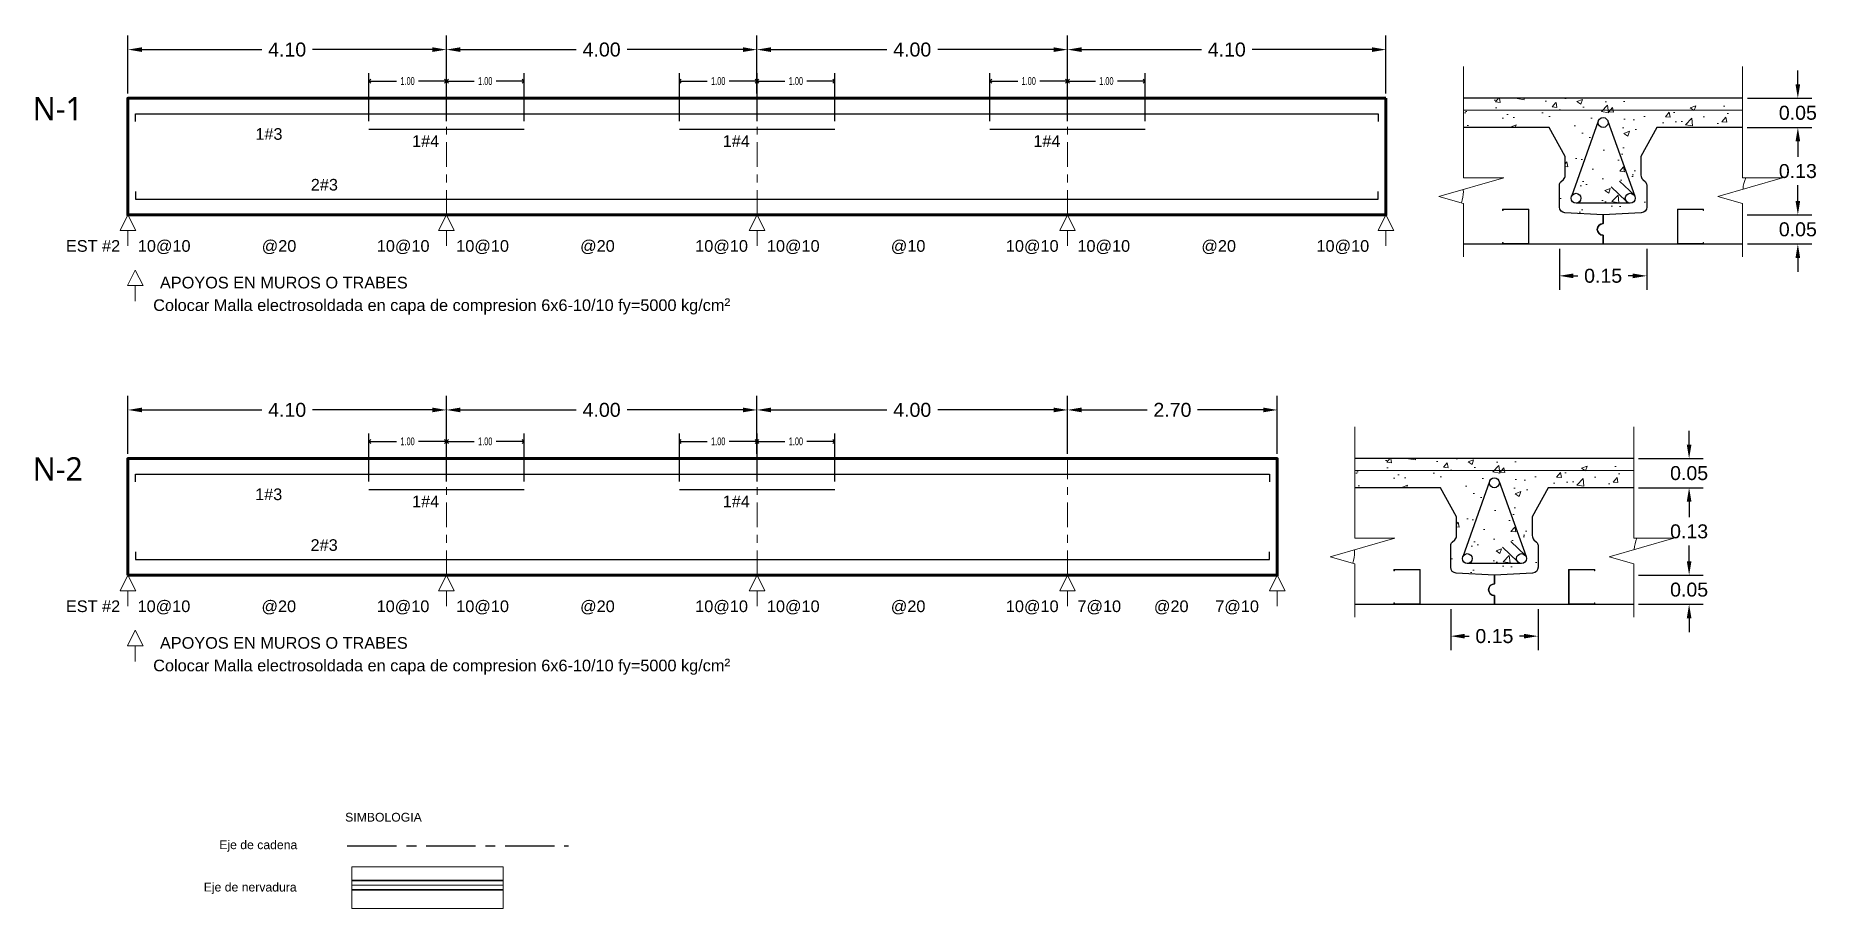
# Model space of a CAD drawing. Header units: millimetres. Extents: x 2248 to 2332, y 0 to 1240.
# Drawn here: x 2251.78 to 2274.71, y 1198.87 to 1210.1 of the extents above; entities that cross this region are included whole.
import ezdxf
from ezdxf.enums import TextEntityAlignment as Align

# ---------------------------------------------------------------- set-up
doc = ezdxf.new("R2010")
doc.units = ezdxf.units.MM
doc.linetypes.add('CENTERX2', pattern=[101.6, 63.5, -12.7, 12.7, -12.7])
doc.layers.get('Defpoints').update_dxf_attribs({"color": 8})
for name, color, linetype, lineweight in [('00-ARMADO3-TRIANGULAR', 5, 'Continuous', 0), ('00-CONCRETO', 8, 'Continuous', 0), ('02-MAKROS', 202, 'Continuous', 0), ('02-MAKROS COMP', 212, 'Continuous', 0), ('e-cadena', 6, 'CENTERX2', 30), ('SECC. NERVADURA', 7, 'Continuous', 20), ('SECCION  DE  NERVADURAS', 254, 'Continuous', 25)]:
    doc.layers.add(name, color=color, linetype=linetype, lineweight=lineweight)
doc.styles.add('DIM2', font='archtitl.shx', dxfattribs={"width": 0.65})
doc.styles.add('LETREROS', font='trebuc.ttf', dxfattribs={"oblique": 25, "height": 0.375})
doc.styles.add('MH-100', font='arial.ttf', dxfattribs={"height": 0.15})
doc.styles.get("Standard").update_dxf_attribs({"font": 'arial.ttf'})
doc.linetypes.add('ZIGZAG', pattern='A,0.00254,-5.08,[131,ltypeshp.shx,S=5.08,R=0,X=-5.08,Y=0],-10.16,[131,ltypeshp.shx,S=5.08,R=180,X=5.08,Y=0],-5.08', length=20.32254)
doc.dimstyles.new('Copy of DIM-GRAL', dxfattribs={"dimscale": 0, "dimtxt": 0.1, "dimasz": 0.05, "dimexe": 0.1, "dimexo": 0.1, "dimgap": 0.05, "dimtad": 0, "dimzin": 0, "dimdsep": 46, "dimtxsty": 'DIM2', "dimblk": 'OPEN90', "dimcen": 0.1, "dimclrd": 1, "dimclre": 8, "dimclrt": 6, "dimadec": 0, "dimazin": 0, "dimtfac": 1, "dimtmove": 0, "dimatfit": 1, "dimldrblk": 'OPEN90', "dimfxl": 1, "dimtolj": 1, "dimtzin": 0, "dimarcsym": 0})
doc.dimstyles.get("Standard").update_dxf_attribs({"dimtxt": 0.18, "dimasz": 0.18, "dimexe": 0.18, "dimexo": 0.0625, "dimgap": 0.09, "dimtad": 0, "dimtih": 1, "dimtoh": 1, "dimzin": 0, "dimdsep": 46, "dimtxsty": 'Standard', "dimcen": 0.09, "dimadec": 0, "dimazin": 0, "dimtfac": 1, "dimtofl": 0, "dimtmove": 0, "dimatfit": 3, "dimfxl": 1, "dimtolj": 1, "dimtzin": 0, "dimarcsym": 0})

msp = doc.modelspace()

# ---------------------------------------------------------------- texts
at = {"layer": 'SECC. NERVADURA', "color": 1, "lineweight": 0, "style": 'LETREROS'}
for s, p in [('N-1', (2251.742, 1209.015)), ('N-2', (2251.742, 1204.377))]:
    msp.add_text(s, height=0.3, rotation=359.9786, dxfattribs=at).set_placement(p)
at = {"layer": 'SECC. NERVADURA', "color": 1, "style": 'MH-100'}
for s, p in [('1#3', (2254.609, 1208.763)), ('1#4', (2256.627, 1208.672)), ('1#4', (2260.627, 1208.672)), ('1#4', (2264.626, 1208.672)), ('2#3', (2255.323, 1208.11)), ('EST #2', (2252.17, 1207.322)), ('10@10', (2253.096, 1207.322)), ('@20', (2254.691, 1207.322)), ('10@10', (2256.173, 1207.322)), ('10@10', (2257.196, 1207.322)), ('@20', (2258.791, 1207.322)), ('10@10', (2260.273, 1207.322)), ('10@10', (2261.196, 1207.322)), ('@10', (2262.791, 1207.322)), ('10@10', (2264.273, 1207.322)), ('10@10', (2265.194, 1207.322)), ('@20', (2266.79, 1207.322)), ('10@10', (2268.272, 1207.322)), ('1#3', (2254.606, 1204.125)), ('1#4', (2256.627, 1204.034)), ('1#4', (2260.627, 1204.034)), ('2#3', (2255.32, 1203.472)), ('EST #2', (2252.17, 1202.684)), ('10@10', (2253.093, 1202.684)), ('@20', (2254.688, 1202.684)), ('10@10', (2256.171, 1202.684)), ('10@10', (2257.196, 1202.684)), ('@20', (2258.791, 1202.684)), ('10@10', (2260.273, 1202.684)), ('10@10', (2261.196, 1202.684)), ('@20', (2262.791, 1202.684)), ('10@10', (2264.273, 1202.684)), ('7@10', (2265.194, 1202.684)), ('@20', (2266.179, 1202.684)), ('7@10', (2266.969, 1202.684))]:
    msp.add_text(s, height=0.15, dxfattribs=at).set_placement(p)
at = {"layer": 'SECC. NERVADURA', "color": 10}
for s, p in [('SIMBOLOGIA', (2256.752, 1199.987)), ('Eje de cadena', (2255.149, 1199.632)), ('Eje de nervadura', (2255.141, 1199.087))]:
    msp.add_text(s, height=0.1125, rotation=359.9786, dxfattribs=at).set_placement(p, align=Align.RIGHT)
at = {"layer": 'SECC. NERVADURA', "color": 1, "linetype": 'Continuous', "ltscale": 0.05, "char_height": 0.15, "attachment_point": 1}
for s, insert, width in [('APOYOS EN MUROS O TRABES', (2253.381, 1207), 4.19648), ('Colocar Malla electrosoldada en capa de compresion 6x6-10/10 fy=5000 kg/cm{\\H1.08333x;²}', (2253.294, 1206.722), 8.29797), ('APOYOS EN MUROS O TRABES', (2253.381, 1202.362), 4.19648), ('Colocar Malla electrosoldada en capa de compresion 6x6-10/10 fy=5000 kg/cm{\\H1.08333x;²}', (2253.294, 1202.084), 8.29797)]:
    msp.add_mtext(s, dxfattribs=dict(at, insert=insert, width=width))

# ---------------------------------------------------------------- blocks, each defined once
blk = doc.blocks.new('*D262')
at = {"layer": 'Defpoints', "color": 0, "linetype": 'Continuous', "ltscale": 0.02, "transparency": 16777216}
for p in [(2257.069, 1205.286), (2252.969, 1204.659), (2257.069, 1204.659)]:
    blk.add_point(p, dxfattribs=at)
at = {"layer": 'SECCION  DE  NERVADURAS', "color": 0, "linetype": 'Continuous', "lineweight": -2, "ltscale": 0.02, "transparency": 16777216}
for p, q in [((2252.969, 1204.722), (2252.969, 1205.466)), ((2257.069, 1204.722), (2257.069, 1205.466)), ((2253.149, 1205.286), (2254.692, 1205.286)), ((2256.889, 1205.286), (2255.346, 1205.286))]:
    blk.add_line(p, q, dxfattribs=at)
at = {"layer": 'SECCION  DE  NERVADURAS', "color": 0, "linetype": 'Continuous', "ltscale": 0.02, "transparency": 16777216}
for points in [[(2253.149, 1205.316), (2253.149, 1205.256), (2252.969, 1205.286)], [(2256.889, 1205.316), (2256.889, 1205.256), (2257.069, 1205.286)]]:
    blk.add_solid(points, dxfattribs=at)
at = {"layer": 'SECCION  DE  NERVADURAS', "color": 0, "linetype": 'Continuous', "ltscale": 0.02, "transparency": 16777216, "insert": (2255.019, 1205.286), "char_height": 0.18, "attachment_point": 5}
blk.add_mtext('\\A1;4.10', dxfattribs=at)
blk = doc.blocks.new('*D263')
at = {"layer": 'Defpoints', "color": 0, "linetype": 'Continuous', "lineweight": -2, "ltscale": 0.02, "transparency": 16777216}
for p in [(2270, 1202.784), (2271.125, 1202.784), (2271.125, 1202.374)]:
    blk.add_point(p, dxfattribs=at)
at = {"layer": 'SECCION  DE  NERVADURAS', "color": 0, "linetype": 'Continuous', "lineweight": -2, "ltscale": 0.02, "transparency": 16777216}
for p, q in [((2270, 1202.722), (2270, 1202.194)), ((2271.125, 1202.722), (2271.125, 1202.194)), ((2270.18, 1202.374), (2270.238, 1202.374)), ((2270.945, 1202.374), (2270.887, 1202.374))]:
    blk.add_line(p, q, dxfattribs=at)
for points in [[(2270.18, 1202.404), (2270.18, 1202.344), (2270, 1202.374)], [(2270.945, 1202.404), (2270.945, 1202.344), (2271.125, 1202.374)]]:
    blk.add_solid(points, dxfattribs=at)
at = {"layer": 'SECCION  DE  NERVADURAS', "color": 0, "linetype": 'Continuous', "ltscale": 0.02, "transparency": 16777216, "insert": (2270.563, 1202.374), "char_height": 0.18, "attachment_point": 5}
blk.add_mtext('\\A1;0.15', dxfattribs=at)
blk = doc.blocks.new('*D264')
at = {"layer": 'Defpoints', "color": 0, "linetype": 'Continuous', "ltscale": 0.02, "transparency": 16777216}
for p in [(2261.067, 1205.286), (2257.069, 1204.659), (2261.067, 1204.659)]:
    blk.add_point(p, dxfattribs=at)
at = {"layer": 'SECCION  DE  NERVADURAS', "color": 0, "linetype": 'Continuous', "lineweight": -2, "ltscale": 0.02, "transparency": 16777216}
for p, q in [((2257.069, 1204.722), (2257.069, 1205.466)), ((2261.067, 1204.722), (2261.067, 1205.466)), ((2257.249, 1205.286), (2258.741, 1205.286)), ((2260.887, 1205.286), (2259.395, 1205.286))]:
    blk.add_line(p, q, dxfattribs=at)
at = {"layer": 'SECCION  DE  NERVADURAS', "color": 0, "linetype": 'Continuous', "ltscale": 0.02, "transparency": 16777216}
for points in [[(2257.249, 1205.316), (2257.249, 1205.256), (2257.069, 1205.286)], [(2260.887, 1205.316), (2260.887, 1205.256), (2261.067, 1205.286)]]:
    blk.add_solid(points, dxfattribs=at)
at = {"layer": 'SECCION  DE  NERVADURAS', "color": 0, "linetype": 'Continuous', "ltscale": 0.02, "transparency": 16777216, "insert": (2259.068, 1205.286), "char_height": 0.18, "attachment_point": 5}
blk.add_mtext('\\A1;4.00', dxfattribs=at)
blk = doc.blocks.new('*D265')
at = {"layer": 'Defpoints', "color": 0, "linetype": 'Continuous', "ltscale": 0.02, "transparency": 16777216}
for p in [(2265.067, 1205.286), (2261.067, 1204.659), (2265.067, 1204.659)]:
    blk.add_point(p, dxfattribs=at)
at = {"layer": 'SECCION  DE  NERVADURAS', "color": 0, "linetype": 'Continuous', "lineweight": -2, "ltscale": 0.02, "transparency": 16777216}
for p, q in [((2261.067, 1204.722), (2261.067, 1205.466)), ((2265.067, 1204.722), (2265.067, 1205.466)), ((2261.247, 1205.286), (2262.74, 1205.286)), ((2264.887, 1205.286), (2263.395, 1205.286))]:
    blk.add_line(p, q, dxfattribs=at)
at = {"layer": 'SECCION  DE  NERVADURAS', "color": 0, "linetype": 'Continuous', "ltscale": 0.02, "transparency": 16777216}
for points in [[(2261.247, 1205.316), (2261.247, 1205.256), (2261.067, 1205.286)], [(2264.887, 1205.316), (2264.887, 1205.256), (2265.067, 1205.286)]]:
    blk.add_solid(points, dxfattribs=at)
at = {"layer": 'SECCION  DE  NERVADURAS', "color": 0, "linetype": 'Continuous', "ltscale": 0.02, "transparency": 16777216, "insert": (2263.067, 1205.286), "char_height": 0.18, "attachment_point": 5}
blk.add_mtext('\\A1;4.00', dxfattribs=at)
blk = doc.blocks.new('*D266')
at = {"layer": 'Defpoints', "color": 0, "linetype": 'Continuous', "lineweight": -2, "ltscale": 0.02, "transparency": 16777216}
for p in [(2267.767, 1205.286), (2265.067, 1204.659), (2267.767, 1204.659)]:
    blk.add_point(p, dxfattribs=at)
at = {"layer": 'SECCION  DE  NERVADURAS', "color": 0, "linetype": 'Continuous', "lineweight": -2, "ltscale": 0.02, "transparency": 16777216}
for p, q in [((2265.067, 1204.722), (2265.067, 1205.466)), ((2267.767, 1204.722), (2267.767, 1205.466)), ((2265.247, 1205.286), (2266.092, 1205.286)), ((2267.587, 1205.286), (2266.742, 1205.286))]:
    blk.add_line(p, q, dxfattribs=at)
for points in [[(2265.247, 1205.316), (2265.247, 1205.256), (2265.067, 1205.286)], [(2267.587, 1205.316), (2267.587, 1205.256), (2267.767, 1205.286)]]:
    blk.add_solid(points, dxfattribs=at)
at = {"layer": 'SECCION  DE  NERVADURAS', "color": 0, "linetype": 'Continuous', "ltscale": 0.02, "transparency": 16777216, "insert": (2266.417, 1205.286), "char_height": 0.18, "attachment_point": 5}
blk.add_mtext('\\A1;2.70', dxfattribs=at)
blk = doc.blocks.new('*D326')
at = {"layer": 'Defpoints', "color": 0, "linetype": 'Continuous', "lineweight": -2, "ltscale": 0.02, "transparency": 16777216}
for p in [(2272.358, 1204.284), (2272.356, 1203.159), (2273.07, 1203.159)]:
    blk.add_point(p, dxfattribs=at)
at = {"layer": 'SECCION  DE  NERVADURAS', "color": 0, "linetype": 'Continuous', "lineweight": -2, "ltscale": 0.02, "transparency": 16777216}
for p, q in [((2272.42, 1204.284), (2273.25, 1204.284)), ((2273.07, 1204.104), (2273.07, 1203.904)), ((2273.07, 1203.339), (2273.07, 1203.54)), ((2272.418, 1203.159), (2273.25, 1203.159))]:
    blk.add_line(p, q, dxfattribs=at)
for points in [[(2273.04, 1204.104), (2273.1, 1204.104), (2273.07, 1204.284)], [(2273.04, 1203.339), (2273.1, 1203.339), (2273.07, 1203.159)]]:
    blk.add_solid(points, dxfattribs=at)
at = {"layer": 'SECCION  DE  NERVADURAS', "color": 0, "linetype": 'Continuous', "ltscale": 0.02, "transparency": 16777216, "insert": (2273.07, 1203.722), "char_height": 0.18, "attachment_point": 5}
blk.add_mtext('\\A1;0.13', dxfattribs=at)
blk = doc.blocks.new('*D327')
at = {"layer": 'Defpoints', "color": 0, "linetype": 'Continuous', "lineweight": -2, "ltscale": 0.02, "transparency": 16777216}
for p in [(2272.358, 1203.159), (2272.358, 1202.784), (2273.07, 1202.784)]:
    blk.add_point(p, dxfattribs=at)
at = {"layer": 'SECCION  DE  NERVADURAS', "color": 0, "linetype": 'Continuous', "lineweight": -2, "ltscale": 0.02, "transparency": 16777216}
for p, q in [((2273.07, 1203.339), (2273.07, 1203.519)), ((2272.42, 1203.159), (2273.25, 1203.159)), ((2272.42, 1202.784), (2273.25, 1202.784)), ((2273.07, 1202.604), (2273.07, 1202.424))]:
    blk.add_line(p, q, dxfattribs=at)
for points in [[(2273.04, 1203.339), (2273.1, 1203.339), (2273.07, 1203.159)], [(2273.04, 1202.604), (2273.1, 1202.604), (2273.07, 1202.784)]]:
    blk.add_solid(points, dxfattribs=at)
at = {"layer": 'SECCION  DE  NERVADURAS', "color": 0, "linetype": 'Continuous', "ltscale": 0.02, "transparency": 16777216, "insert": (2273.07, 1202.972), "char_height": 0.18, "attachment_point": 5}
blk.add_mtext('\\A1;0.05', dxfattribs=at)
blk = doc.blocks.new('*D328')
at = {"layer": 'Defpoints', "color": 0, "linetype": 'Continuous', "lineweight": -2, "ltscale": 0.02, "transparency": 16777216}
for p in [(2272.358, 1204.659), (2272.356, 1204.284), (2273.07, 1204.284)]:
    blk.add_point(p, dxfattribs=at)
at = {"layer": 'SECCION  DE  NERVADURAS', "color": 0, "linetype": 'Continuous', "lineweight": -2, "ltscale": 0.02, "transparency": 16777216}
for p, q in [((2273.07, 1204.839), (2273.07, 1205.019)), ((2272.42, 1204.659), (2273.25, 1204.659)), ((2272.418, 1204.284), (2273.25, 1204.284)), ((2273.07, 1204.104), (2273.07, 1203.924))]:
    blk.add_line(p, q, dxfattribs=at)
for points in [[(2273.04, 1204.839), (2273.1, 1204.839), (2273.07, 1204.659)], [(2273.04, 1204.104), (2273.1, 1204.104), (2273.07, 1204.284)]]:
    blk.add_solid(points, dxfattribs=at)
at = {"layer": 'SECCION  DE  NERVADURAS', "color": 0, "linetype": 'Continuous', "ltscale": 0.02, "transparency": 16777216, "insert": (2273.07, 1204.472), "char_height": 0.18, "attachment_point": 5}
blk.add_mtext('\\A1;0.05', dxfattribs=at)
blk = doc.blocks.new('_Open90')
at = {"color": 0, "linetype": 'ByBlock', "lineweight": -2}
for p, q in [((0, 0), (-1, 0)), ((-0.5, 0.5), (0, 0)), ((0, 0), (-0.5, -0.5))]:
    blk.add_line(p, q, dxfattribs=at)
blk = doc.blocks.new('*D425')
at = {"layer": 'Defpoints', "color": 0, "lineweight": -2, "transparency": 16777216}
for p in [(2257.069, 1204.881), (2256.069, 1204.263), (2257.069, 1204.263)]:
    blk.add_point(p, dxfattribs=at)
at = {"layer": 'SECC. NERVADURA', "color": 8, "lineweight": -2, "transparency": 16777216}
for p, q in [((2256.069, 1204.363), (2256.069, 1204.981)), ((2257.069, 1204.363), (2257.069, 1204.981))]:
    blk.add_line(p, q, dxfattribs=at)
at = {"layer": 'SECC. NERVADURA', "color": 1, "lineweight": -2, "transparency": 16777216}
for p, q in [((2256.119, 1204.881), (2256.426, 1204.881)), ((2257.019, 1204.881), (2256.712, 1204.881))]:
    blk.add_line(p, q, dxfattribs=at)
at = {"layer": 'SECC. NERVADURA', "color": 1, "lineweight": -2, "transparency": 16777216, "xscale": 0.05, "yscale": 0.05, "zscale": 0.05, "rotation": 180}
blk.add_blockref('_Open90', (2256.069, 1204.881), dxfattribs=at)
at = {"layer": 'SECC. NERVADURA', "color": 1, "lineweight": -2, "transparency": 16777216, "xscale": 0.05, "yscale": 0.05, "zscale": 0.05}
blk.add_blockref('_Open90', (2257.069, 1204.881), dxfattribs=at)
at = {"layer": 'SECC. NERVADURA', "color": 6, "lineweight": -2, "transparency": 16777216, "insert": (2256.569, 1204.881), "char_height": 0.1, "attachment_point": 5, "style": 'DIM2'}
blk.add_mtext('\\A1;1.00', dxfattribs=at)
blk = doc.blocks.new('*D426')
at = {"layer": 'Defpoints', "color": 0, "lineweight": -2, "transparency": 16777216}
for p in [(2258.069, 1204.881), (2257.069, 1204.263), (2258.069, 1204.263)]:
    blk.add_point(p, dxfattribs=at)
at = {"layer": 'SECC. NERVADURA', "color": 8, "lineweight": -2, "transparency": 16777216}
for p, q in [((2257.069, 1204.363), (2257.069, 1204.981)), ((2258.069, 1204.363), (2258.069, 1204.981))]:
    blk.add_line(p, q, dxfattribs=at)
at = {"layer": 'SECC. NERVADURA', "color": 1, "lineweight": -2, "transparency": 16777216}
for p, q in [((2257.119, 1204.881), (2257.426, 1204.881)), ((2258.019, 1204.881), (2257.712, 1204.881))]:
    blk.add_line(p, q, dxfattribs=at)
at = {"layer": 'SECC. NERVADURA', "color": 1, "lineweight": -2, "transparency": 16777216, "xscale": 0.05, "yscale": 0.05, "zscale": 0.05, "rotation": 180}
blk.add_blockref('_Open90', (2257.069, 1204.881), dxfattribs=at)
at = {"layer": 'SECC. NERVADURA', "color": 1, "lineweight": -2, "transparency": 16777216, "xscale": 0.05, "yscale": 0.05, "zscale": 0.05}
blk.add_blockref('_Open90', (2258.069, 1204.881), dxfattribs=at)
at = {"layer": 'SECC. NERVADURA', "color": 6, "lineweight": -2, "transparency": 16777216, "insert": (2257.569, 1204.881), "char_height": 0.1, "attachment_point": 5, "style": 'DIM2'}
blk.add_mtext('\\A1;1.00', dxfattribs=at)
blk = doc.blocks.new('*D427')
at = {"layer": 'Defpoints', "color": 0, "lineweight": -2, "transparency": 16777216}
for p in [(2261.069, 1204.881), (2260.069, 1204.263), (2261.069, 1204.263)]:
    blk.add_point(p, dxfattribs=at)
at = {"layer": 'SECC. NERVADURA', "color": 8, "lineweight": -2, "transparency": 16777216}
for p, q in [((2260.069, 1204.363), (2260.069, 1204.981)), ((2261.069, 1204.363), (2261.069, 1204.981))]:
    blk.add_line(p, q, dxfattribs=at)
at = {"layer": 'SECC. NERVADURA', "color": 1, "lineweight": -2, "transparency": 16777216}
for p, q in [((2260.119, 1204.881), (2260.426, 1204.881)), ((2261.019, 1204.881), (2260.712, 1204.881))]:
    blk.add_line(p, q, dxfattribs=at)
at = {"layer": 'SECC. NERVADURA', "color": 1, "lineweight": -2, "transparency": 16777216, "xscale": 0.05, "yscale": 0.05, "zscale": 0.05, "rotation": 180}
blk.add_blockref('_Open90', (2260.069, 1204.881), dxfattribs=at)
at = {"layer": 'SECC. NERVADURA', "color": 1, "lineweight": -2, "transparency": 16777216, "xscale": 0.05, "yscale": 0.05, "zscale": 0.05}
blk.add_blockref('_Open90', (2261.069, 1204.881), dxfattribs=at)
at = {"layer": 'SECC. NERVADURA', "color": 6, "lineweight": -2, "transparency": 16777216, "insert": (2260.569, 1204.881), "char_height": 0.1, "attachment_point": 5, "style": 'DIM2'}
blk.add_mtext('\\A1;1.00', dxfattribs=at)
blk = doc.blocks.new('*D428')
at = {"layer": 'Defpoints', "color": 0, "lineweight": -2, "transparency": 16777216}
for p in [(2262.069, 1204.881), (2261.069, 1204.263), (2262.069, 1204.263)]:
    blk.add_point(p, dxfattribs=at)
at = {"layer": 'SECC. NERVADURA', "color": 8, "lineweight": -2, "transparency": 16777216}
for p, q in [((2261.069, 1204.363), (2261.069, 1204.981)), ((2262.069, 1204.363), (2262.069, 1204.981))]:
    blk.add_line(p, q, dxfattribs=at)
at = {"layer": 'SECC. NERVADURA', "color": 1, "lineweight": -2, "transparency": 16777216}
for p, q in [((2261.119, 1204.881), (2261.426, 1204.881)), ((2262.019, 1204.881), (2261.712, 1204.881))]:
    blk.add_line(p, q, dxfattribs=at)
at = {"layer": 'SECC. NERVADURA', "color": 1, "lineweight": -2, "transparency": 16777216, "xscale": 0.05, "yscale": 0.05, "zscale": 0.05, "rotation": 180}
blk.add_blockref('_Open90', (2261.069, 1204.881), dxfattribs=at)
at = {"layer": 'SECC. NERVADURA', "color": 1, "lineweight": -2, "transparency": 16777216, "xscale": 0.05, "yscale": 0.05, "zscale": 0.05}
blk.add_blockref('_Open90', (2262.069, 1204.881), dxfattribs=at)
at = {"layer": 'SECC. NERVADURA', "color": 6, "lineweight": -2, "transparency": 16777216, "insert": (2261.569, 1204.881), "char_height": 0.1, "attachment_point": 5, "style": 'DIM2'}
blk.add_mtext('\\A1;1.00', dxfattribs=at)
blk = doc.blocks.new('*D253')
at = {"layer": 'Defpoints', "color": 0, "linetype": 'Continuous', "lineweight": -2, "ltscale": 0.02, "transparency": 16777216}
for p in [(2257.069, 1209.924), (2252.969, 1209.297), (2257.069, 1209.297)]:
    blk.add_point(p, dxfattribs=at)
at = {"layer": 'SECCION  DE  NERVADURAS', "color": 0, "linetype": 'Continuous', "lineweight": -2, "ltscale": 0.02, "transparency": 16777216}
for p, q in [((2252.969, 1209.36), (2252.969, 1210.104)), ((2257.069, 1209.36), (2257.069, 1210.104)), ((2253.149, 1209.924), (2254.692, 1209.924)), ((2256.889, 1209.924), (2255.346, 1209.924))]:
    blk.add_line(p, q, dxfattribs=at)
for points in [[(2253.149, 1209.954), (2253.149, 1209.894), (2252.969, 1209.924)], [(2256.889, 1209.954), (2256.889, 1209.894), (2257.069, 1209.924)]]:
    blk.add_solid(points, dxfattribs=at)
at = {"layer": 'SECCION  DE  NERVADURAS', "color": 0, "linetype": 'Continuous', "ltscale": 0.02, "transparency": 16777216, "insert": (2255.019, 1209.924), "char_height": 0.18, "attachment_point": 5}
blk.add_mtext('\\A1;4.10', dxfattribs=at)
blk = doc.blocks.new('*D254')
at = {"layer": 'Defpoints', "color": 0, "linetype": 'Continuous', "lineweight": -2, "ltscale": 0.02, "transparency": 16777216}
for p in [(2271.4, 1207.422), (2272.525, 1207.422), (2272.525, 1207.012)]:
    blk.add_point(p, dxfattribs=at)
at = {"layer": 'SECCION  DE  NERVADURAS', "color": 0, "linetype": 'Continuous', "lineweight": -2, "ltscale": 0.02, "transparency": 16777216}
for p, q in [((2271.4, 1207.36), (2271.4, 1206.832)), ((2272.525, 1207.36), (2272.525, 1206.832)), ((2271.58, 1207.012), (2271.638, 1207.012)), ((2272.345, 1207.012), (2272.287, 1207.012))]:
    blk.add_line(p, q, dxfattribs=at)
for points in [[(2271.58, 1207.042), (2271.58, 1206.982), (2271.4, 1207.012)], [(2272.345, 1207.042), (2272.345, 1206.982), (2272.525, 1207.012)]]:
    blk.add_solid(points, dxfattribs=at)
at = {"layer": 'SECCION  DE  NERVADURAS', "color": 0, "linetype": 'Continuous', "ltscale": 0.02, "transparency": 16777216, "insert": (2271.963, 1207.012), "char_height": 0.18, "attachment_point": 5}
blk.add_mtext('\\A1;0.15', dxfattribs=at)
blk = doc.blocks.new('*D255')
at = {"layer": 'Defpoints', "color": 0, "linetype": 'Continuous', "lineweight": -2, "ltscale": 0.02, "transparency": 16777216}
for p in [(2273.758, 1208.922), (2273.756, 1207.797), (2274.47, 1207.797)]:
    blk.add_point(p, dxfattribs=at)
at = {"layer": 'SECCION  DE  NERVADURAS', "color": 0, "linetype": 'Continuous', "lineweight": -2, "ltscale": 0.02, "transparency": 16777216}
for p, q in [((2273.82, 1208.922), (2274.65, 1208.922)), ((2274.47, 1208.742), (2274.47, 1208.542)), ((2274.47, 1207.977), (2274.47, 1208.178)), ((2273.818, 1207.797), (2274.65, 1207.797))]:
    blk.add_line(p, q, dxfattribs=at)
for points in [[(2274.44, 1208.742), (2274.5, 1208.742), (2274.47, 1208.922)], [(2274.44, 1207.977), (2274.5, 1207.977), (2274.47, 1207.797)]]:
    blk.add_solid(points, dxfattribs=at)
at = {"layer": 'SECCION  DE  NERVADURAS', "color": 0, "linetype": 'Continuous', "ltscale": 0.02, "transparency": 16777216, "insert": (2274.47, 1208.36), "char_height": 0.18, "attachment_point": 5}
blk.add_mtext('\\A1;0.13', dxfattribs=at)
blk = doc.blocks.new('*D256')
at = {"layer": 'Defpoints', "color": 0, "linetype": 'Continuous', "lineweight": -2, "ltscale": 0.02, "transparency": 16777216}
for p in [(2273.758, 1207.797), (2273.758, 1207.422), (2274.47, 1207.422)]:
    blk.add_point(p, dxfattribs=at)
at = {"layer": 'SECCION  DE  NERVADURAS', "color": 0, "linetype": 'Continuous', "lineweight": -2, "ltscale": 0.02, "transparency": 16777216}
for p, q in [((2274.47, 1207.977), (2274.47, 1208.157)), ((2273.82, 1207.797), (2274.65, 1207.797)), ((2273.82, 1207.422), (2274.65, 1207.422)), ((2274.47, 1207.242), (2274.47, 1207.062))]:
    blk.add_line(p, q, dxfattribs=at)
for points in [[(2274.44, 1207.977), (2274.5, 1207.977), (2274.47, 1207.797)], [(2274.44, 1207.242), (2274.5, 1207.242), (2274.47, 1207.422)]]:
    blk.add_solid(points, dxfattribs=at)
at = {"layer": 'SECCION  DE  NERVADURAS', "color": 0, "linetype": 'Continuous', "ltscale": 0.02, "transparency": 16777216, "insert": (2274.47, 1207.61), "char_height": 0.18, "attachment_point": 5}
blk.add_mtext('\\A1;0.05', dxfattribs=at)
blk = doc.blocks.new('*D257')
at = {"layer": 'Defpoints', "color": 0, "linetype": 'Continuous', "lineweight": -2, "ltscale": 0.02, "transparency": 16777216}
for p in [(2261.067, 1209.924), (2257.069, 1209.297), (2261.067, 1209.297)]:
    blk.add_point(p, dxfattribs=at)
at = {"layer": 'SECCION  DE  NERVADURAS', "color": 0, "linetype": 'Continuous', "lineweight": -2, "ltscale": 0.02, "transparency": 16777216}
for p, q in [((2257.069, 1209.36), (2257.069, 1210.104)), ((2261.067, 1209.36), (2261.067, 1210.104)), ((2257.249, 1209.924), (2258.741, 1209.924)), ((2260.887, 1209.924), (2259.395, 1209.924))]:
    blk.add_line(p, q, dxfattribs=at)
for points in [[(2257.249, 1209.954), (2257.249, 1209.894), (2257.069, 1209.924)], [(2260.887, 1209.954), (2260.887, 1209.894), (2261.067, 1209.924)]]:
    blk.add_solid(points, dxfattribs=at)
at = {"layer": 'SECCION  DE  NERVADURAS', "color": 0, "linetype": 'Continuous', "ltscale": 0.02, "transparency": 16777216, "insert": (2259.068, 1209.924), "char_height": 0.18, "attachment_point": 5}
blk.add_mtext('\\A1;4.00', dxfattribs=at)
blk = doc.blocks.new('*D258')
at = {"layer": 'Defpoints', "color": 0, "linetype": 'Continuous', "lineweight": -2, "ltscale": 0.02, "transparency": 16777216}
for p in [(2265.067, 1209.924), (2261.067, 1209.297), (2265.067, 1209.297)]:
    blk.add_point(p, dxfattribs=at)
at = {"layer": 'SECCION  DE  NERVADURAS', "color": 0, "linetype": 'Continuous', "lineweight": -2, "ltscale": 0.02, "transparency": 16777216}
for p, q in [((2261.067, 1209.36), (2261.067, 1210.104)), ((2265.067, 1209.36), (2265.067, 1210.104)), ((2261.247, 1209.924), (2262.74, 1209.924)), ((2264.887, 1209.924), (2263.395, 1209.924))]:
    blk.add_line(p, q, dxfattribs=at)
for points in [[(2261.247, 1209.954), (2261.247, 1209.894), (2261.067, 1209.924)], [(2264.887, 1209.954), (2264.887, 1209.894), (2265.067, 1209.924)]]:
    blk.add_solid(points, dxfattribs=at)
at = {"layer": 'SECCION  DE  NERVADURAS', "color": 0, "linetype": 'Continuous', "ltscale": 0.02, "transparency": 16777216, "insert": (2263.067, 1209.924), "char_height": 0.18, "attachment_point": 5}
blk.add_mtext('\\A1;4.00', dxfattribs=at)
blk = doc.blocks.new('*D259')
at = {"layer": 'Defpoints', "color": 0, "linetype": 'Continuous', "lineweight": -2, "ltscale": 0.02, "transparency": 16777216}
for p in [(2269.167, 1209.924), (2265.067, 1209.297), (2269.167, 1209.297)]:
    blk.add_point(p, dxfattribs=at)
at = {"layer": 'SECCION  DE  NERVADURAS', "color": 0, "linetype": 'Continuous', "lineweight": -2, "ltscale": 0.02, "transparency": 16777216}
for p, q in [((2265.067, 1209.36), (2265.067, 1210.104)), ((2269.167, 1209.36), (2269.167, 1210.104)), ((2265.247, 1209.924), (2266.79, 1209.924)), ((2268.987, 1209.924), (2267.445, 1209.924))]:
    blk.add_line(p, q, dxfattribs=at)
for points in [[(2265.247, 1209.954), (2265.247, 1209.894), (2265.067, 1209.924)], [(2268.987, 1209.954), (2268.987, 1209.894), (2269.167, 1209.924)]]:
    blk.add_solid(points, dxfattribs=at)
at = {"layer": 'SECCION  DE  NERVADURAS', "color": 0, "linetype": 'Continuous', "ltscale": 0.02, "transparency": 16777216, "insert": (2267.117, 1209.924), "char_height": 0.18, "attachment_point": 5}
blk.add_mtext('\\A1;4.10', dxfattribs=at)
blk = doc.blocks.new('*D260')
at = {"layer": 'Defpoints', "color": 0, "linetype": 'Continuous', "lineweight": -2, "ltscale": 0.02, "transparency": 16777216}
for p in [(2273.758, 1209.297), (2273.756, 1208.922), (2274.47, 1208.922)]:
    blk.add_point(p, dxfattribs=at)
at = {"layer": 'SECCION  DE  NERVADURAS', "color": 0, "linetype": 'Continuous', "lineweight": -2, "ltscale": 0.02, "transparency": 16777216}
for p, q in [((2274.47, 1209.477), (2274.47, 1209.657)), ((2273.82, 1209.297), (2274.65, 1209.297)), ((2273.818, 1208.922), (2274.65, 1208.922)), ((2274.47, 1208.742), (2274.47, 1208.562))]:
    blk.add_line(p, q, dxfattribs=at)
for points in [[(2274.44, 1209.477), (2274.5, 1209.477), (2274.47, 1209.297)], [(2274.44, 1208.742), (2274.5, 1208.742), (2274.47, 1208.922)]]:
    blk.add_solid(points, dxfattribs=at)
at = {"layer": 'SECCION  DE  NERVADURAS', "color": 0, "linetype": 'Continuous', "ltscale": 0.02, "transparency": 16777216, "insert": (2274.47, 1209.11), "char_height": 0.18, "attachment_point": 5}
blk.add_mtext('\\A1;0.05', dxfattribs=at)
blk = doc.blocks.new('*D419')
at = {"layer": 'Defpoints', "color": 0, "lineweight": -2, "transparency": 16777216}
for p in [(2257.069, 1209.519), (2256.069, 1208.901), (2257.069, 1208.901)]:
    blk.add_point(p, dxfattribs=at)
at = {"layer": 'SECC. NERVADURA', "color": 8, "lineweight": -2, "transparency": 16777216}
for p, q in [((2256.069, 1209.001), (2256.069, 1209.619)), ((2257.069, 1209.001), (2257.069, 1209.619))]:
    blk.add_line(p, q, dxfattribs=at)
at = {"layer": 'SECC. NERVADURA', "color": 1, "lineweight": -2, "transparency": 16777216}
for p, q in [((2256.119, 1209.519), (2256.426, 1209.519)), ((2257.019, 1209.519), (2256.712, 1209.519))]:
    blk.add_line(p, q, dxfattribs=at)
at = {"layer": 'SECC. NERVADURA', "color": 1, "lineweight": -2, "transparency": 16777216, "xscale": 0.05, "yscale": 0.05, "zscale": 0.05, "rotation": 180}
blk.add_blockref('_Open90', (2256.069, 1209.519), dxfattribs=at)
at = {"layer": 'SECC. NERVADURA', "color": 1, "lineweight": -2, "transparency": 16777216, "xscale": 0.05, "yscale": 0.05, "zscale": 0.05}
blk.add_blockref('_Open90', (2257.069, 1209.519), dxfattribs=at)
at = {"layer": 'SECC. NERVADURA', "color": 6, "lineweight": -2, "transparency": 16777216, "insert": (2256.569, 1209.519), "char_height": 0.1, "attachment_point": 5, "style": 'DIM2'}
blk.add_mtext('\\A1;1.00', dxfattribs=at)
blk = doc.blocks.new('*D420')
at = {"layer": 'Defpoints', "color": 0, "lineweight": -2, "transparency": 16777216}
for p in [(2258.069, 1209.519), (2257.069, 1208.901), (2258.069, 1208.901)]:
    blk.add_point(p, dxfattribs=at)
at = {"layer": 'SECC. NERVADURA', "color": 8, "lineweight": -2, "transparency": 16777216}
for p, q in [((2257.069, 1209.001), (2257.069, 1209.619)), ((2258.069, 1209.001), (2258.069, 1209.619))]:
    blk.add_line(p, q, dxfattribs=at)
at = {"layer": 'SECC. NERVADURA', "color": 1, "lineweight": -2, "transparency": 16777216}
for p, q in [((2257.119, 1209.519), (2257.426, 1209.519)), ((2258.019, 1209.519), (2257.712, 1209.519))]:
    blk.add_line(p, q, dxfattribs=at)
at = {"layer": 'SECC. NERVADURA', "color": 1, "lineweight": -2, "transparency": 16777216, "xscale": 0.05, "yscale": 0.05, "zscale": 0.05, "rotation": 180}
blk.add_blockref('_Open90', (2257.069, 1209.519), dxfattribs=at)
at = {"layer": 'SECC. NERVADURA', "color": 1, "lineweight": -2, "transparency": 16777216, "xscale": 0.05, "yscale": 0.05, "zscale": 0.05}
blk.add_blockref('_Open90', (2258.069, 1209.519), dxfattribs=at)
at = {"layer": 'SECC. NERVADURA', "color": 6, "lineweight": -2, "transparency": 16777216, "insert": (2257.569, 1209.519), "char_height": 0.1, "attachment_point": 5, "style": 'DIM2'}
blk.add_mtext('\\A1;1.00', dxfattribs=at)
blk = doc.blocks.new('*D421')
at = {"layer": 'Defpoints', "color": 0, "lineweight": -2, "transparency": 16777216}
for p in [(2261.069, 1209.519), (2260.069, 1208.901), (2261.069, 1208.901)]:
    blk.add_point(p, dxfattribs=at)
at = {"layer": 'SECC. NERVADURA', "color": 8, "lineweight": -2, "transparency": 16777216}
for p, q in [((2260.069, 1209.001), (2260.069, 1209.619)), ((2261.069, 1209.001), (2261.069, 1209.619))]:
    blk.add_line(p, q, dxfattribs=at)
at = {"layer": 'SECC. NERVADURA', "color": 1, "lineweight": -2, "transparency": 16777216}
for p, q in [((2260.119, 1209.519), (2260.426, 1209.519)), ((2261.019, 1209.519), (2260.712, 1209.519))]:
    blk.add_line(p, q, dxfattribs=at)
at = {"layer": 'SECC. NERVADURA', "color": 1, "lineweight": -2, "transparency": 16777216, "xscale": 0.05, "yscale": 0.05, "zscale": 0.05, "rotation": 180}
blk.add_blockref('_Open90', (2260.069, 1209.519), dxfattribs=at)
at = {"layer": 'SECC. NERVADURA', "color": 1, "lineweight": -2, "transparency": 16777216, "xscale": 0.05, "yscale": 0.05, "zscale": 0.05}
blk.add_blockref('_Open90', (2261.069, 1209.519), dxfattribs=at)
at = {"layer": 'SECC. NERVADURA', "color": 6, "lineweight": -2, "transparency": 16777216, "insert": (2260.569, 1209.519), "char_height": 0.1, "attachment_point": 5, "style": 'DIM2'}
blk.add_mtext('\\A1;1.00', dxfattribs=at)
blk = doc.blocks.new('*D422')
at = {"layer": 'Defpoints', "color": 0, "lineweight": -2, "transparency": 16777216}
for p in [(2262.069, 1209.519), (2261.069, 1208.901), (2262.069, 1208.901)]:
    blk.add_point(p, dxfattribs=at)
at = {"layer": 'SECC. NERVADURA', "color": 8, "lineweight": -2, "transparency": 16777216}
for p, q in [((2261.069, 1209.001), (2261.069, 1209.619)), ((2262.069, 1209.001), (2262.069, 1209.619))]:
    blk.add_line(p, q, dxfattribs=at)
at = {"layer": 'SECC. NERVADURA', "color": 1, "lineweight": -2, "transparency": 16777216}
for p, q in [((2261.119, 1209.519), (2261.426, 1209.519)), ((2262.019, 1209.519), (2261.712, 1209.519))]:
    blk.add_line(p, q, dxfattribs=at)
at = {"layer": 'SECC. NERVADURA', "color": 1, "lineweight": -2, "transparency": 16777216, "xscale": 0.05, "yscale": 0.05, "zscale": 0.05, "rotation": 180}
blk.add_blockref('_Open90', (2261.069, 1209.519), dxfattribs=at)
at = {"layer": 'SECC. NERVADURA', "color": 1, "lineweight": -2, "transparency": 16777216, "xscale": 0.05, "yscale": 0.05, "zscale": 0.05}
blk.add_blockref('_Open90', (2262.069, 1209.519), dxfattribs=at)
at = {"layer": 'SECC. NERVADURA', "color": 6, "lineweight": -2, "transparency": 16777216, "insert": (2261.569, 1209.519), "char_height": 0.1, "attachment_point": 5, "style": 'DIM2'}
blk.add_mtext('\\A1;1.00', dxfattribs=at)
blk = doc.blocks.new('*D423')
at = {"layer": 'Defpoints', "color": 0, "lineweight": -2, "transparency": 16777216}
for p in [(2265.067, 1209.519), (2264.067, 1208.901), (2265.067, 1208.901)]:
    blk.add_point(p, dxfattribs=at)
at = {"layer": 'SECC. NERVADURA', "color": 8, "lineweight": -2, "transparency": 16777216}
for p, q in [((2264.067, 1209.001), (2264.067, 1209.619)), ((2265.067, 1209.001), (2265.067, 1209.619))]:
    blk.add_line(p, q, dxfattribs=at)
at = {"layer": 'SECC. NERVADURA', "color": 1, "lineweight": -2, "transparency": 16777216}
for p, q in [((2264.117, 1209.519), (2264.425, 1209.519)), ((2265.017, 1209.519), (2264.71, 1209.519))]:
    blk.add_line(p, q, dxfattribs=at)
at = {"layer": 'SECC. NERVADURA', "color": 1, "lineweight": -2, "transparency": 16777216, "xscale": 0.05, "yscale": 0.05, "zscale": 0.05, "rotation": 180}
blk.add_blockref('_Open90', (2264.067, 1209.519), dxfattribs=at)
at = {"layer": 'SECC. NERVADURA', "color": 1, "lineweight": -2, "transparency": 16777216, "xscale": 0.05, "yscale": 0.05, "zscale": 0.05}
blk.add_blockref('_Open90', (2265.067, 1209.519), dxfattribs=at)
at = {"layer": 'SECC. NERVADURA', "color": 6, "lineweight": -2, "transparency": 16777216, "insert": (2264.567, 1209.519), "char_height": 0.1, "attachment_point": 5, "style": 'DIM2'}
blk.add_mtext('\\A1;1.00', dxfattribs=at)
blk = doc.blocks.new('*D424')
at = {"layer": 'Defpoints', "color": 0, "lineweight": -2, "transparency": 16777216}
for p in [(2266.067, 1209.519), (2265.067, 1208.901), (2266.067, 1208.901)]:
    blk.add_point(p, dxfattribs=at)
at = {"layer": 'SECC. NERVADURA', "color": 8, "lineweight": -2, "transparency": 16777216}
for p, q in [((2265.067, 1209.001), (2265.067, 1209.619)), ((2266.067, 1209.001), (2266.067, 1209.619))]:
    blk.add_line(p, q, dxfattribs=at)
at = {"layer": 'SECC. NERVADURA', "color": 1, "lineweight": -2, "transparency": 16777216}
for p, q in [((2265.117, 1209.519), (2265.425, 1209.519)), ((2266.017, 1209.519), (2265.71, 1209.519))]:
    blk.add_line(p, q, dxfattribs=at)
at = {"layer": 'SECC. NERVADURA', "color": 1, "lineweight": -2, "transparency": 16777216, "xscale": 0.05, "yscale": 0.05, "zscale": 0.05, "rotation": 180}
blk.add_blockref('_Open90', (2265.067, 1209.519), dxfattribs=at)
at = {"layer": 'SECC. NERVADURA', "color": 1, "lineweight": -2, "transparency": 16777216, "xscale": 0.05, "yscale": 0.05, "zscale": 0.05}
blk.add_blockref('_Open90', (2266.067, 1209.519), dxfattribs=at)
at = {"layer": 'SECC. NERVADURA', "color": 6, "lineweight": -2, "transparency": 16777216, "insert": (2265.567, 1209.519), "char_height": 0.1, "attachment_point": 5, "style": 'DIM2'}
blk.add_mtext('\\A1;1.00', dxfattribs=at)

# ---------------------------------------------------------------- dimensions: what is measured, and where the dimension line sits
at = {"layer": 'SECC. NERVADURA', "lineweight": -2}
for base, p1, p2, picture, middle in [((2257.069, 1209.519), (2256.069, 1208.901), (2257.069, 1208.901), '*D419', (2256.569, 1209.519)), ((2258.069, 1209.519), (2257.069, 1208.901), (2258.069, 1208.901), '*D420', (2257.569, 1209.519)), ((2261.069, 1209.519), (2260.069, 1208.901), (2261.069, 1208.901), '*D421', (2260.569, 1209.519)), ((2262.069, 1209.519), (2261.069, 1208.901), (2262.069, 1208.901), '*D422', (2261.569, 1209.519)), ((2265.067, 1209.519), (2264.067, 1208.901), (2265.067, 1208.901), '*D423', (2264.567, 1209.519)), ((2266.067, 1209.519), (2265.067, 1208.901), (2266.067, 1208.901), '*D424', (2265.567, 1209.519)), ((2257.069, 1204.881), (2256.069, 1204.263), (2257.069, 1204.263), '*D425', (2256.569, 1204.881)), ((2258.069, 1204.881), (2257.069, 1204.263), (2258.069, 1204.263), '*D426', (2257.569, 1204.881)), ((2261.069, 1204.881), (2260.069, 1204.263), (2261.069, 1204.263), '*D427', (2260.569, 1204.881)), ((2262.069, 1204.881), (2261.069, 1204.263), (2262.069, 1204.263), '*D428', (2261.569, 1204.881))]:
    dim = msp.add_linear_dim(base=base, p1=p1, p2=p2, dimstyle='Copy of DIM-GRAL', override={"dimscale": 1}, dxfattribs=at)
    dim.commit()
    dim.dimension.update_dxf_attribs({"geometry": picture, "text_midpoint": middle})
at = {"layer": 'SECCION  DE  NERVADURAS', "linetype": 'Continuous', "ltscale": 0.02}
for base, p1, p2, picture, middle in [((2257.069, 1209.924), (2252.969, 1209.297), (2257.069, 1209.297), '*D253', (2255.019, 1209.924)), ((2261.067, 1209.924), (2257.069, 1209.297), (2261.067, 1209.297), '*D257', (2259.068, 1209.924)), ((2265.067, 1209.924), (2261.067, 1209.297), (2265.067, 1209.297), '*D258', (2263.067, 1209.924)), ((2269.167, 1209.924), (2265.067, 1209.297), (2269.167, 1209.297), '*D259', (2267.117, 1209.924)), ((2257.069, 1205.286), (2252.969, 1204.659), (2257.069, 1204.659), '*D262', (2255.019, 1205.286)), ((2261.067, 1205.286), (2257.069, 1204.659), (2261.067, 1204.659), '*D264', (2259.068, 1205.286)), ((2265.067, 1205.286), (2261.067, 1204.659), (2265.067, 1204.659), '*D265', (2263.067, 1205.286)), ((2267.767, 1205.286), (2265.067, 1204.659), (2267.767, 1204.659), '*D266', (2266.417, 1205.286))]:
    dim = msp.add_linear_dim(base=base, p1=p1, p2=p2, dimstyle='Standard', dxfattribs=at)
    dim.commit()
    dim.dimension.update_dxf_attribs({"geometry": picture, "text_midpoint": middle})
for base, p1, p2, text, picture, middle in [((2274.47, 1208.922), (2273.758, 1209.297), (2273.756, 1208.922), '0.05', '*D260', (2274.47, 1209.11)), ((2274.47, 1207.797), (2273.758, 1208.922), (2273.756, 1207.797), '0.13', '*D255', (2274.47, 1208.36)), ((2274.47, 1207.422), (2273.758, 1207.797), (2273.758, 1207.422), '0.05', '*D256', (2274.47, 1207.61)), ((2273.07, 1204.284), (2272.358, 1204.659), (2272.356, 1204.284), '0.05', '*D328', (2273.07, 1204.472)), ((2273.07, 1203.159), (2272.358, 1204.284), (2272.356, 1203.159), '0.13', '*D326', (2273.07, 1203.722)), ((2273.07, 1202.784), (2272.358, 1203.159), (2272.358, 1202.784), '0.05', '*D327', (2273.07, 1202.972))]:
    dim = msp.add_linear_dim(base=base, p1=p1, p2=p2, angle=90, text=text, dimstyle='Standard', dxfattribs=at)
    dim.commit()
    dim.dimension.update_dxf_attribs({"geometry": picture, "text_midpoint": middle})
for base, p1, p2, picture, middle in [((2272.525, 1207.012), (2271.4, 1207.422), (2272.525, 1207.422), '*D254', (2271.963, 1207.012)), ((2271.125, 1202.374), (2270, 1202.784), (2271.125, 1202.784), '*D263', (2270.563, 1202.374))]:
    dim = msp.add_linear_dim(base=base, p1=p1, p2=p2, text='0.15', dimstyle='Standard', dxfattribs=at)
    dim.commit()
    dim.dimension.update_dxf_attribs({"geometry": picture, "text_midpoint": middle, "dimtype": 160})

# ---------------------------------------------------------------- hatches: boundary and pattern name
at = {"layer": '00-CONCRETO', "ltscale": 0.005}
h = msp.add_hatch(dxfattribs=at)
h.set_pattern_fill('AR-CONC', color=8, scale=0.004)
h.set_pattern_definition([(50, (2341.8484, 1157.1485), (0.7287387, -0.0637563), [0.0762, -0.8382]), (355, (2341.8484, 1157.1485), (-0.140974, 0.7642274), [0.06096, -0.6705623]), (100.4514, (2341.9091, 1157.1432), (0.587765, 0.700471), [0.06476, -0.712361]), (46.1842, (2341.8484, 1157.3517), (1.084316, -0.168169), [0.1143, -1.2573]), (96.6356, (2341.9388, 1157.3377), (0.949617, 0.989704), [0.09714, -1.068542]), (351.1842, (2341.8484, 1157.3517), (0.949617, 0.989704), [0.09144, -1.005839]), (21, (2341.95, 1157.3009), (0.6064576, -0.4090608), [0.0762, -0.8382]), (326, (2341.95, 1157.3009), (0.247208, 0.736752), [0.06096, -0.67056]), (71.4514, (2342.00054, 1157.2668), (0.8536657, 0.327691), [0.06476, -0.71236]), (37.5, (2341.8484, 1157.14849), (0.0123544, 0.33822016), [0, -0.662432, 0, -0.68072, 0, -0.6731]), (7.5, (2341.8484, 1157.1485), (0.2672787, 0.4007223), [0, -0.388112, 0, -0.647192, 0, -0.25654]), (327.5, (2341.62184, 1157.14849), (0.5423624, -0.022915), [0, -0.254, 0, -0.79248, 0, -1.05156]), (317.5, (2341.52024, 1157.1485), (0.5925167, 0.101706), [0, -0.3302, 0, -0.526288, 0, -0.74676])])
h.paths.add_polyline_path([(2272.45, 1208.547), (2272.656, 1208.922), (2273.758, 1208.922), (2273.758, 1209.297), (2270.167, 1209.297), (2270.167, 1208.922), (2271.269, 1208.922), (2271.475, 1208.547), (2271.475, 1208.306, -0.198912), (2271.453, 1208.253), (2271.418, 1208.222, 0.146719), (2271.4, 1208.182), (2271.4, 1207.898, 0.39896), (2271.471, 1207.823), (2271.963, 1207.797), (2272.454, 1207.823, 0.39896), (2272.525, 1207.898), (2272.525, 1208.182, 0.146719), (2272.507, 1208.222), (2272.479, 1208.246, -0.231578), (2272.45, 1208.306)])
h = msp.add_hatch(dxfattribs=at)
h.set_pattern_fill('AR-CONC', color=8, scale=0.004)
h.set_pattern_definition([(50, (2340.4484, 1152.51045), (0.7287387, -0.0637563), [0.0762, -0.8382]), (355, (2340.4484, 1152.51045), (-0.140974, 0.7642274), [0.06096, -0.6705623]), (100.4514, (2340.5091, 1152.50514), (0.587765, 0.700471), [0.06476, -0.712361]), (46.1842, (2340.4484, 1152.71365), (1.084316, -0.168169), [0.1143, -1.2573]), (96.6356, (2340.5388, 1152.6996), (0.949617, 0.989704), [0.09714, -1.068542]), (351.1842, (2340.4484, 1152.7137), (0.949617, 0.989704), [0.09144, -1.005839]), (21, (2340.55, 1152.66285), (0.6064576, -0.4090608), [0.0762, -0.8382]), (326, (2340.55, 1152.66285), (0.247208, 0.736752), [0.06096, -0.67056]), (71.4514, (2340.60054, 1152.6288), (0.8536657, 0.327691), [0.06476, -0.71236]), (37.5, (2340.4484, 1152.51045), (0.0123544, 0.33822016), [0, -0.662432, 0, -0.68072, 0, -0.6731]), (7.5, (2340.4484, 1152.51045), (0.2672787, 0.4007223), [0, -0.388112, 0, -0.647192, 0, -0.25654]), (327.5, (2340.22184, 1152.51045), (0.5423624, -0.022915), [0, -0.254, 0, -0.79248, 0, -1.05156]), (317.5, (2340.12024, 1152.51045), (0.5925167, 0.101706), [0, -0.3302, 0, -0.526288, 0, -0.74676])])
h.paths.add_polyline_path([(2271.05, 1203.909), (2271.256, 1204.284), (2272.358, 1204.284), (2272.358, 1204.659), (2268.767, 1204.659), (2268.767, 1204.284), (2269.869, 1204.284), (2270.075, 1203.909), (2270.075, 1203.668, -0.198912), (2270.053, 1203.615), (2270.018, 1203.584, 0.146719), (2270, 1203.544), (2270, 1203.26, 0.39896), (2270.071, 1203.185), (2270.563, 1203.159), (2271.054, 1203.185, 0.39896), (2271.125, 1203.26), (2271.125, 1203.544, 0.146719), (2271.107, 1203.584), (2271.072, 1203.615, -0.198912), (2271.05, 1203.668)])

# ---------------------------------------------------------------- linework, layer by layer
at = {"layer": '00-ARMADO3-TRIANGULAR', "lineweight": -2}
for p, q in [((2271.901, 1209.001), (2271.555, 1208.035)), ((2272.024, 1209.002), (2272.37, 1208.037)), ((2272.26, 1207.974), (2272.068, 1208.156)), ((2272.365, 1208.049), (2272.173, 1208.231)), ((2272.312, 1207.947), (2271.614, 1207.947)), ((2270.501, 1204.363), (2270.155, 1203.397)), ((2270.624, 1204.364), (2270.97, 1203.399)), ((2270.965, 1203.411), (2270.773, 1203.593)), ((2270.912, 1203.309), (2270.214, 1203.309)), ((2270.86, 1203.336), (2270.668, 1203.518))]:
    msp.add_line(p, q, dxfattribs=at)
for centre in [(2271.963, 1208.986), (2271.614, 1208.011), (2272.312, 1208.011), (2270.563, 1204.348), (2270.214, 1203.373), (2270.912, 1203.373)]:
    msp.add_circle(centre, 0.0635, dxfattribs=at)
at = {"layer": '02-MAKROS', "lineweight": 30}
for points in [[(2270.167, 1207.422), (2271.963, 1207.422), (2271.963, 1207.535, -1), (2271.963, 1207.685), (2271.963, 1207.797), (2271.471, 1207.823, -0.39896), (2271.4, 1207.898), (2271.4, 1208.182, -0.146719), (2271.418, 1208.222), (2271.453, 1208.253, 0.198912), (2271.475, 1208.306), (2271.475, 1208.547), (2271.269, 1208.922), (2270.167, 1208.922)], [(2273.758, 1208.922), (2272.656, 1208.922), (2272.45, 1208.547), (2272.45, 1208.306, 0.198912), (2272.472, 1208.253), (2272.507, 1208.222, -0.146719), (2272.525, 1208.182), (2272.525, 1207.898, -0.39896), (2272.454, 1207.823), (2271.963, 1207.797), (2271.963, 1207.685, 1), (2271.963, 1207.535), (2271.963, 1207.422), (2273.758, 1207.422)], [(2268.767, 1202.784), (2270.563, 1202.784), (2270.563, 1202.897, -1), (2270.563, 1203.047), (2270.563, 1203.159), (2270.071, 1203.185, -0.39896), (2270, 1203.26), (2270, 1203.544, -0.146719), (2270.018, 1203.584), (2270.053, 1203.615, 0.198912), (2270.075, 1203.668), (2270.075, 1203.909), (2269.869, 1204.284), (2268.767, 1204.284)], [(2272.358, 1204.284), (2271.256, 1204.284), (2271.05, 1203.909), (2271.05, 1203.668, 0.198912), (2271.072, 1203.615), (2271.107, 1203.584, -0.146719), (2271.125, 1203.544), (2271.125, 1203.26, -0.39896), (2271.054, 1203.185), (2270.563, 1203.159), (2270.563, 1203.047, 1), (2270.563, 1202.897), (2270.563, 1202.784), (2272.358, 1202.784)]]:
    msp.add_lwpolyline(points, format="xyb", dxfattribs=at)
at = {"layer": '02-MAKROS'}
for points in [[(2270.162, 1208.124, -0.014974), (2270.163, 1208.097, -0.082264), (2270.139, 1207.952, -0.082264)], [(2273.764, 1208.127, -0.084854), (2273.799, 1208.275, -0.084854)], [(2272.364, 1203.489, -0.084854), (2272.399, 1203.637, -0.084854)], [(2268.762, 1203.486, -0.014974), (2268.763, 1203.459, -0.082264), (2268.739, 1203.314, -0.082264)]]:
    msp.add_lwpolyline(points, format="xyb", dxfattribs=at)
at = {"layer": '02-MAKROS', "color": 102}
for points in [[(2257.799, 1199.17), (2257.799, 1199.405), (2255.85, 1199.405), (2255.85, 1199.17)], [(2257.799, 1198.87), (2257.799, 1199.17), (2255.85, 1199.17), (2255.85, 1198.87)]]:
    msp.add_lwpolyline(points, close=True, dxfattribs=at)
at = {"layer": '02-MAKROS COMP', "color": 122}
for p, q in [((2257.799, 1199.235), (2255.85, 1199.235)), ((2257.799, 1199.225), (2255.85, 1199.225)), ((2257.799, 1199.115), (2255.85, 1199.115)), ((2257.799, 1199.105), (2255.85, 1199.105))]:
    msp.add_line(p, q, dxfattribs=at)
at = {"layer": '02-MAKROS COMP', "color": 0}
for points in [[(2270.669, 1207.441), (2270.669, 1207.422), (2271.006, 1207.422), (2271.006, 1207.872), (2270.669, 1207.872), (2270.669, 1207.853), (2270.675, 1207.853), (2270.675, 1207.866), (2271.001, 1207.866), (2271.001, 1207.428), (2270.675, 1207.428), (2270.675, 1207.441), (2270.669, 1207.441)], [(2273.256, 1207.441), (2273.256, 1207.422), (2272.919, 1207.422), (2272.919, 1207.872), (2273.256, 1207.872), (2273.256, 1207.853), (2273.251, 1207.853), (2273.251, 1207.866), (2272.925, 1207.866), (2272.925, 1207.428), (2273.251, 1207.428), (2273.251, 1207.441), (2273.256, 1207.441)], [(2269.269, 1202.803), (2269.269, 1202.784), (2269.606, 1202.784), (2269.606, 1203.234), (2269.269, 1203.234), (2269.269, 1203.215), (2269.275, 1203.215), (2269.275, 1203.228), (2269.601, 1203.228), (2269.601, 1202.79), (2269.275, 1202.79), (2269.275, 1202.803), (2269.269, 1202.803)], [(2271.856, 1202.803), (2271.856, 1202.784), (2271.519, 1202.784), (2271.519, 1203.234), (2271.856, 1203.234), (2271.856, 1203.215), (2271.851, 1203.215), (2271.851, 1203.228), (2271.525, 1203.228), (2271.525, 1202.79), (2271.851, 1202.79), (2271.851, 1202.803), (2271.856, 1202.803)]]:
    msp.add_lwpolyline(points, dxfattribs=at)
at = {"layer": 'e-cadena', "lineweight": 30, "ltscale": 0.01}
msp.add_line((2255.793, 1199.675), (2258.641, 1199.675), dxfattribs=at)
at = {"layer": 'SECC. NERVADURA', "color": 1, "linetype": 'CENTERX2', "ltscale": 0.005}
for p, q in [((2257.069, 1207.797), (2257.069, 1209.297)), ((2261.069, 1207.797), (2261.069, 1209.297)), ((2265.067, 1207.797), (2265.067, 1209.297)), ((2257.069, 1203.159), (2257.069, 1204.659)), ((2261.069, 1203.159), (2261.069, 1204.659)), ((2265.067, 1203.159), (2265.067, 1204.659))]:
    msp.add_line(p, q, dxfattribs=at)
at = {"layer": 'SECC. NERVADURA', "color": 251, "lineweight": 30, "true_color": 0x636466}
for p, q in [((2273.758, 1209.297), (2270.167, 1209.297)), ((2272.358, 1204.659), (2268.767, 1204.659))]:
    msp.add_line(p, q, dxfattribs=at)
at = {"layer": 'SECC. NERVADURA', "color": 32, "lineweight": 30, "ltscale": 0.005, "true_color": 0xcd6928}
for p, q in [((2253.066, 1208.997), (2253.066, 1209.097)), ((2253.066, 1209.097), (2269.067, 1209.097)), ((2269.067, 1209.097), (2269.067, 1208.997)), ((2256.069, 1208.901), (2258.069, 1208.901)), ((2260.069, 1208.901), (2262.069, 1208.901)), ((2264.067, 1208.901), (2266.067, 1208.901)), ((2253.066, 1208.097), (2253.066, 1207.997)), ((2253.066, 1207.997), (2269.067, 1207.997)), ((2269.067, 1207.997), (2269.067, 1208.097)), ((2253.066, 1204.359), (2253.066, 1204.459)), ((2256.069, 1204.263), (2258.069, 1204.263)), ((2260.069, 1204.263), (2262.069, 1204.263)), ((2253.066, 1203.459), (2253.066, 1203.359))]:
    msp.add_line(p, q, dxfattribs=at)
at = {"layer": 'SECC. NERVADURA', "color": 4, "linetype": 'ZIGZAG', "ltscale": 0.005}
for p, q in [((2270.167, 1209.145), (2273.758, 1209.145)), ((2268.767, 1204.507), (2272.358, 1204.507))]:
    msp.add_line(p, q, dxfattribs=at)
at = {"layer": 'SECC. NERVADURA', "color": 1}
for p, q in [((2252.969, 1207.797), (2252.869, 1207.597)), ((2252.969, 1207.797), (2253.069, 1207.597)), ((2257.069, 1207.797), (2256.969, 1207.597)), ((2257.069, 1207.797), (2257.169, 1207.597)), ((2261.069, 1207.797), (2260.969, 1207.597)), ((2261.069, 1207.797), (2261.169, 1207.597)), ((2265.067, 1207.797), (2264.967, 1207.597)), ((2265.067, 1207.797), (2265.167, 1207.597)), ((2269.167, 1207.797), (2269.067, 1207.597)), ((2269.167, 1207.797), (2269.267, 1207.597)), ((2252.969, 1207.597), (2252.969, 1207.397)), ((2257.069, 1207.597), (2257.069, 1207.397)), ((2261.069, 1207.597), (2261.069, 1207.397)), ((2265.067, 1207.597), (2265.067, 1207.397)), ((2269.167, 1207.597), (2269.167, 1207.397)), ((2253.063, 1207.087), (2252.963, 1206.887)), ((2253.063, 1207.087), (2253.163, 1206.887)), ((2253.063, 1206.887), (2253.063, 1206.687)), ((2252.969, 1203.159), (2252.869, 1202.959)), ((2252.969, 1203.159), (2253.069, 1202.959)), ((2257.069, 1203.159), (2256.969, 1202.959)), ((2257.069, 1203.159), (2257.169, 1202.959)), ((2261.069, 1203.159), (2260.969, 1202.959)), ((2261.069, 1203.159), (2261.169, 1202.959)), ((2265.067, 1203.159), (2264.967, 1202.959)), ((2265.067, 1203.159), (2265.167, 1202.959)), ((2267.767, 1203.159), (2267.667, 1202.959)), ((2267.767, 1203.159), (2267.867, 1202.959)), ((2252.969, 1202.959), (2252.969, 1202.759)), ((2257.069, 1202.959), (2257.069, 1202.759)), ((2261.069, 1202.959), (2261.069, 1202.759)), ((2265.067, 1202.959), (2265.067, 1202.759)), ((2267.767, 1202.959), (2267.767, 1202.759)), ((2253.063, 1202.449), (2252.963, 1202.249)), ((2253.063, 1202.449), (2253.163, 1202.249)), ((2253.063, 1202.249), (2253.063, 1202.049))]:
    msp.add_line(p, q, dxfattribs=at)
for points in [[(2270.167, 1209.705), (2270.167, 1208.275), (2270.683, 1208.275), (2269.849, 1208.034), (2270.167, 1207.944), (2270.167, 1207.258)], [(2273.758, 1209.705), (2273.758, 1208.275), (2274.273, 1208.275), (2273.44, 1208.034), (2273.758, 1207.944), (2273.758, 1207.258)], [(2252.869, 1207.597), (2253.069, 1207.597)], [(2256.969, 1207.597), (2257.169, 1207.597)], [(2260.969, 1207.597), (2261.169, 1207.597)], [(2264.967, 1207.597), (2265.167, 1207.597)], [(2269.067, 1207.597), (2269.267, 1207.597)], [(2252.963, 1206.887), (2253.163, 1206.887)], [(2268.767, 1205.067), (2268.767, 1203.637), (2269.283, 1203.637), (2268.449, 1203.396), (2268.767, 1203.306), (2268.767, 1202.62)], [(2272.358, 1205.067), (2272.358, 1203.637), (2272.873, 1203.637), (2272.04, 1203.396), (2272.358, 1203.306), (2272.358, 1202.62)], [(2252.869, 1202.959), (2253.069, 1202.959)], [(2256.969, 1202.959), (2257.169, 1202.959)], [(2260.969, 1202.959), (2261.169, 1202.959)], [(2264.967, 1202.959), (2265.167, 1202.959)], [(2267.667, 1202.959), (2267.867, 1202.959)], [(2252.963, 1202.249), (2253.163, 1202.249)]]:
    msp.add_lwpolyline(points, dxfattribs=at)
at = {"layer": 'SECC. NERVADURA', "color": 146, "lineweight": 60, "ltscale": 0.005, "true_color": 0x105689}
for points in [[(2269.167, 1209.297), (2252.966, 1209.297), (2252.966, 1207.797), (2269.167, 1207.797)], [(2252.966, 1203.159), (2267.767, 1203.159), (2267.767, 1204.659), (2252.966, 1204.659)]]:
    msp.add_lwpolyline(points, close=True, dxfattribs=at)
at = {"layer": 'SECC. NERVADURA', "color": 32, "lineweight": 30, "ltscale": 0.005, "true_color": 0xcd6928}
for points in [[(2253.066, 1204.459), (2267.667, 1204.459), (2267.667, 1204.359)], [(2253.066, 1203.359), (2267.667, 1203.359), (2267.667, 1203.459)]]:
    msp.add_lwpolyline(points, dxfattribs=at)

msp.set_redraw_order([(e.dxf.handle, doc.entitydb.next_handle()) for e in msp.query("TEXT MTEXT ATTDEF DIMENSION ARC_DIMENSION")])  # texts and dimensions are drawn at this point

doc.saveas('drawing.dxf')
